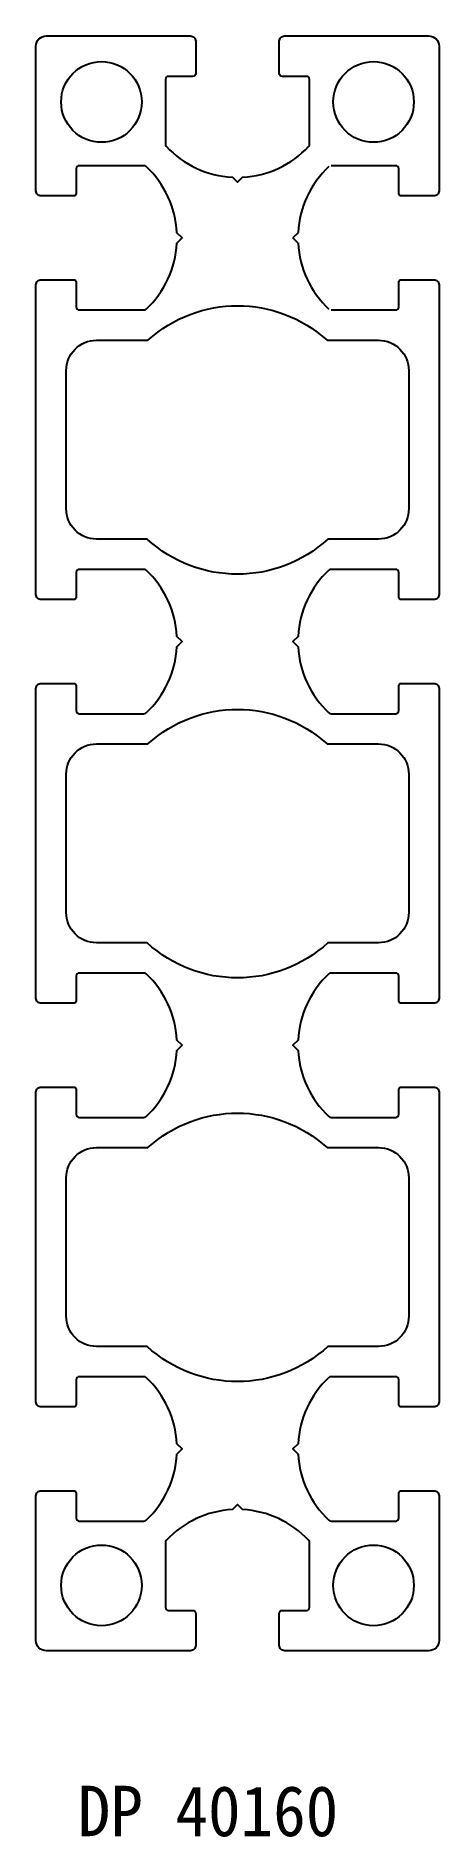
# Model space of a CAD drawing. Extents: x 2157 to 12417, y 247 to 1676.
# Drawn here: x 3471.6 to 3511.6, y 1497.6 to 1676.1 of the extents above; entities that cross this region are included whole.
import ezdxf

# ---------------------------------------------------------------- set-up
doc = ezdxf.new("R2010")
doc.units = 0
doc.header["$LTSCALE"] = 8
doc.layers.add('3', color=3, linetype='CONTINUOUS')
doc.layers.add('AM_0', color=7, linetype='CONTINUOUS', lineweight=30)
doc.styles.add('궁서체', font='')
doc.styles.get('궁서체').set_extended_font_data('GungsuhChe')

msp = doc.modelspace()

# ---------------------------------------------------------------- texts
at = {"layer": 'AM_0', "color": 7, "style": '궁서체'}
msp.add_text('DP 40160', height=5, dxfattribs=at).set_placement((3475.73, 1497.68))

# ---------------------------------------------------------------- linework, layer by layer
at = {"layer": '3', "color": 7, "lineweight": -3}
for p in [(3497.59, 1656.57), (3497.59, 1655.54)]:
    msp.add_line(p, (3497.08, 1656.06), dxfattribs=at)
msp.add_lwpolyline([(3500.86, 1648.91), (3507.28, 1648.91, 0.414214), (3507.58, 1649.21), (3507.58, 1651.61, -0.414214), (3507.88, 1651.91), (3511.08, 1651.91, -0.414214), (3511.58, 1651.41), (3511.58, 1620.71, -0.414214), (3511.08, 1620.21), (3507.88, 1620.21, -0.414214), (3507.58, 1620.51), (3507.58, 1622.91, 0.414214), (3507.28, 1623.21), (3500.86, 1623.21, 0.18987), (3500.65, 1623.13, 0.194158), (3497.59, 1616.57), (3497.08, 1616.06), (3497.59, 1615.54, 0.194158), (3500.65, 1608.99, 0.18987), (3500.86, 1608.91), (3507.28, 1608.91, 0.414214), (3507.58, 1609.21), (3507.58, 1611.61, -0.414214), (3507.88, 1611.91), (3511.08, 1611.91, -0.414214), (3511.58, 1611.41), (3511.58, 1580.71, -0.414214), (3511.08, 1580.21), (3507.88, 1580.21, -0.414214), (3507.58, 1580.51), (3507.58, 1582.91, 0.414214), (3507.28, 1583.21), (3500.86, 1583.21, 0.18987), (3500.65, 1583.13, 0.194158), (3497.59, 1576.57), (3497.08, 1576.06), (3497.59, 1575.54, 0.194158), (3500.65, 1568.99, 0.18987), (3500.86, 1568.91), (3507.28, 1568.91, 0.414214), (3507.58, 1569.21), (3507.58, 1571.61, -0.414214), (3507.88, 1571.91), (3511.08, 1571.91, -0.414214), (3511.58, 1571.41), (3511.58, 1540.71, -0.414214), (3511.08, 1540.21), (3507.88, 1540.21, -0.414214), (3507.58, 1540.51), (3507.58, 1542.91, 0.414214), (3507.28, 1543.21), (3500.86, 1543.21, 0.18987), (3500.65, 1543.13, 0.194158), (3497.59, 1536.57), (3497.08, 1536.06), (3497.59, 1535.54, 0.194158), (3500.65, 1528.99, 0.18987), (3500.86, 1528.91), (3507.28, 1528.91, 0.414214), (3507.58, 1529.21), (3507.58, 1531.61, -0.414214), (3507.88, 1531.91), (3511.08, 1531.91, -0.414214), (3511.58, 1531.41), (3511.58, 1518.06), (3511.58, 1517.06, -0.414214), (3510.58, 1516.06), (3496.23, 1516.06, -0.414214), (3495.73, 1516.56), (3495.73, 1519.76, -0.414214), (3496.03, 1520.06), (3498.43, 1520.06, 0.414214), (3498.73, 1520.36), (3498.73, 1526.78, 0.18987), (3498.65, 1526.98, 0.194158), (3492.09, 1530.04), (3491.58, 1530.56), (3491.07, 1530.04, 0.194158), (3484.51, 1526.98, 0.18987), (3484.43, 1526.78), (3484.43, 1520.36, 0.414214), (3484.73, 1520.06), (3487.13, 1520.06, -0.414214), (3487.43, 1519.76), (3487.43, 1516.56, -0.414214), (3486.93, 1516.06), (3473.58, 1516.06), (3472.58, 1516.06, -0.414214), (3471.58, 1517.06), (3471.58, 1518.06), (3471.58, 1531.41, -0.414214), (3472.08, 1531.91), (3475.28, 1531.91, -0.414214), (3475.58, 1531.61), (3475.58, 1529.21, 0.414214), (3475.88, 1528.91), (3482.3, 1528.91, 0.18987), (3482.51, 1528.99, 0.194158), (3485.57, 1535.54), (3486.08, 1536.06), (3485.57, 1536.57, 0.194158), (3482.51, 1543.13, 0.18987), (3482.3, 1543.21), (3475.88, 1543.21, 0.414214), (3475.58, 1542.91), (3475.58, 1540.51, -0.414214), (3475.28, 1540.21), (3472.08, 1540.21, -0.414214), (3471.58, 1540.71), (3471.58, 1571.41, -0.414214), (3472.08, 1571.91), (3475.28, 1571.91, -0.414214), (3475.58, 1571.61), (3475.58, 1569.21, 0.414214), (3475.88, 1568.91), (3482.3, 1568.91, 0.18987), (3482.51, 1568.99, 0.194158), (3485.57, 1575.54), (3486.08, 1576.06), (3485.57, 1576.57, 0.194158), (3482.51, 1583.13, 0.18987), (3482.3, 1583.21), (3475.88, 1583.21, 0.414214), (3475.58, 1582.91), (3475.58, 1580.51, -0.414214), (3475.28, 1580.21), (3472.08, 1580.21, -0.414214), (3471.58, 1580.71), (3471.58, 1611.41, -0.414214), (3472.08, 1611.91), (3475.28, 1611.91, -0.414214), (3475.58, 1611.61), (3475.58, 1609.21, 0.414214), (3475.88, 1608.91), (3482.3, 1608.91, 0.18987), (3482.51, 1608.99, 0.194158), (3485.57, 1615.54), (3486.08, 1616.06), (3485.57, 1616.57, 0.194158), (3482.51, 1623.13, 0.18987), (3482.3, 1623.21), (3475.88, 1623.21, 0.414214), (3475.58, 1622.91), (3475.58, 1620.51, -0.414214), (3475.28, 1620.21), (3472.08, 1620.21, -0.414214), (3471.58, 1620.71), (3471.58, 1651.41, -0.414214), (3472.08, 1651.91), (3475.28, 1651.91, -0.414214), (3475.58, 1651.61), (3475.58, 1649.21, 0.414214), (3475.88, 1648.91), (3482.3, 1648.91, 0.18987), (3482.51, 1648.99, 0.194158), (3485.57, 1655.54), (3486.08, 1656.06), (3485.57, 1656.57, 0.194158), (3482.51, 1663.13, 0.18987), (3482.3, 1663.21), (3475.88, 1663.21, 0.414214), (3475.58, 1662.91), (3475.58, 1660.51, -0.414214), (3475.28, 1660.21), (3472.08, 1660.21, -0.414214), (3471.58, 1660.71), (3471.58, 1674.06), (3471.58, 1675.06, -0.414214), (3472.58, 1676.06), (3473.58, 1676.06), (3486.93, 1676.06, -0.414214), (3487.43, 1675.56), (3487.43, 1672.36, -0.414214), (3487.13, 1672.06), (3484.73, 1672.06, 0.414214), (3484.43, 1671.76), (3484.43, 1665.34, 0.18987), (3484.51, 1665.13, 0.194158), (3491.07, 1662.07), (3491.58, 1661.56), (3492.09, 1662.07, 0.194158), (3498.65, 1665.13, 0.18987), (3498.73, 1665.34), (3498.73, 1671.76, 0.414214), (3498.43, 1672.06), (3496.03, 1672.06, -0.414214), (3495.73, 1672.36), (3495.73, 1675.56, -0.414214), (3496.23, 1676.06), (3509.58, 1676.06), (3510.58, 1676.06, -0.414214), (3511.58, 1675.06), (3511.58, 1674.06), (3511.58, 1660.71, -0.414214), (3511.08, 1660.21), (3507.88, 1660.21, -0.414214), (3507.58, 1660.51), (3507.58, 1662.91, 0.414214), (3507.28, 1663.21), (3500.86, 1663.21)], format="xyb", dxfattribs=at)
for points in [[(3508.58, 1629.21, -0.414214), (3505.58, 1626.21), (3500.55, 1626.21, -0.388021), (3482.61, 1626.21), (3477.58, 1626.21, -0.414214), (3474.58, 1629.21), (3474.58, 1642.91, -0.414214), (3477.58, 1645.91), (3482.68, 1645.91, -0.384057), (3500.48, 1645.91), (3505.58, 1645.91, -0.414214), (3508.58, 1642.91)], [(3508.58, 1589.21, -0.414214), (3505.58, 1586.21), (3500.55, 1586.21, -0.388021), (3482.61, 1586.21), (3477.58, 1586.21, -0.414214), (3474.58, 1589.21), (3474.58, 1602.91, -0.414214), (3477.58, 1605.91), (3482.68, 1605.91, -0.384057), (3500.48, 1605.91), (3505.58, 1605.91, -0.414214), (3508.58, 1602.91)], [(3508.58, 1549.21, -0.414214), (3505.58, 1546.21), (3500.55, 1546.21, -0.388021), (3482.61, 1546.21), (3477.58, 1546.21, -0.414214), (3474.58, 1549.21), (3474.58, 1562.91, -0.414214), (3477.58, 1565.91), (3482.68, 1565.91, -0.384057), (3500.48, 1565.91), (3505.58, 1565.91, -0.414214), (3508.58, 1562.91)]]:
    msp.add_lwpolyline(points, format="xyb", close=True, dxfattribs=at)
for centre in [(3478.08, 1669.53), (3505.08, 1669.53), (3478.08, 1522.53), (3505.08, 1522.53)]:
    msp.add_circle(centre, 4, dxfattribs=at)
for start, end in [(133.0031, 176.954), (183.046, 226.9969)]:
    msp.add_arc((3507.25, 1656.06), 9.67, start, end, dxfattribs=at)

msp.set_redraw_order([(e.dxf.handle, doc.entitydb.next_handle()) for e in msp.query("TEXT MTEXT ATTDEF DIMENSION ARC_DIMENSION")])  # texts and dimensions are drawn at this point

doc.saveas('drawing.dxf')
